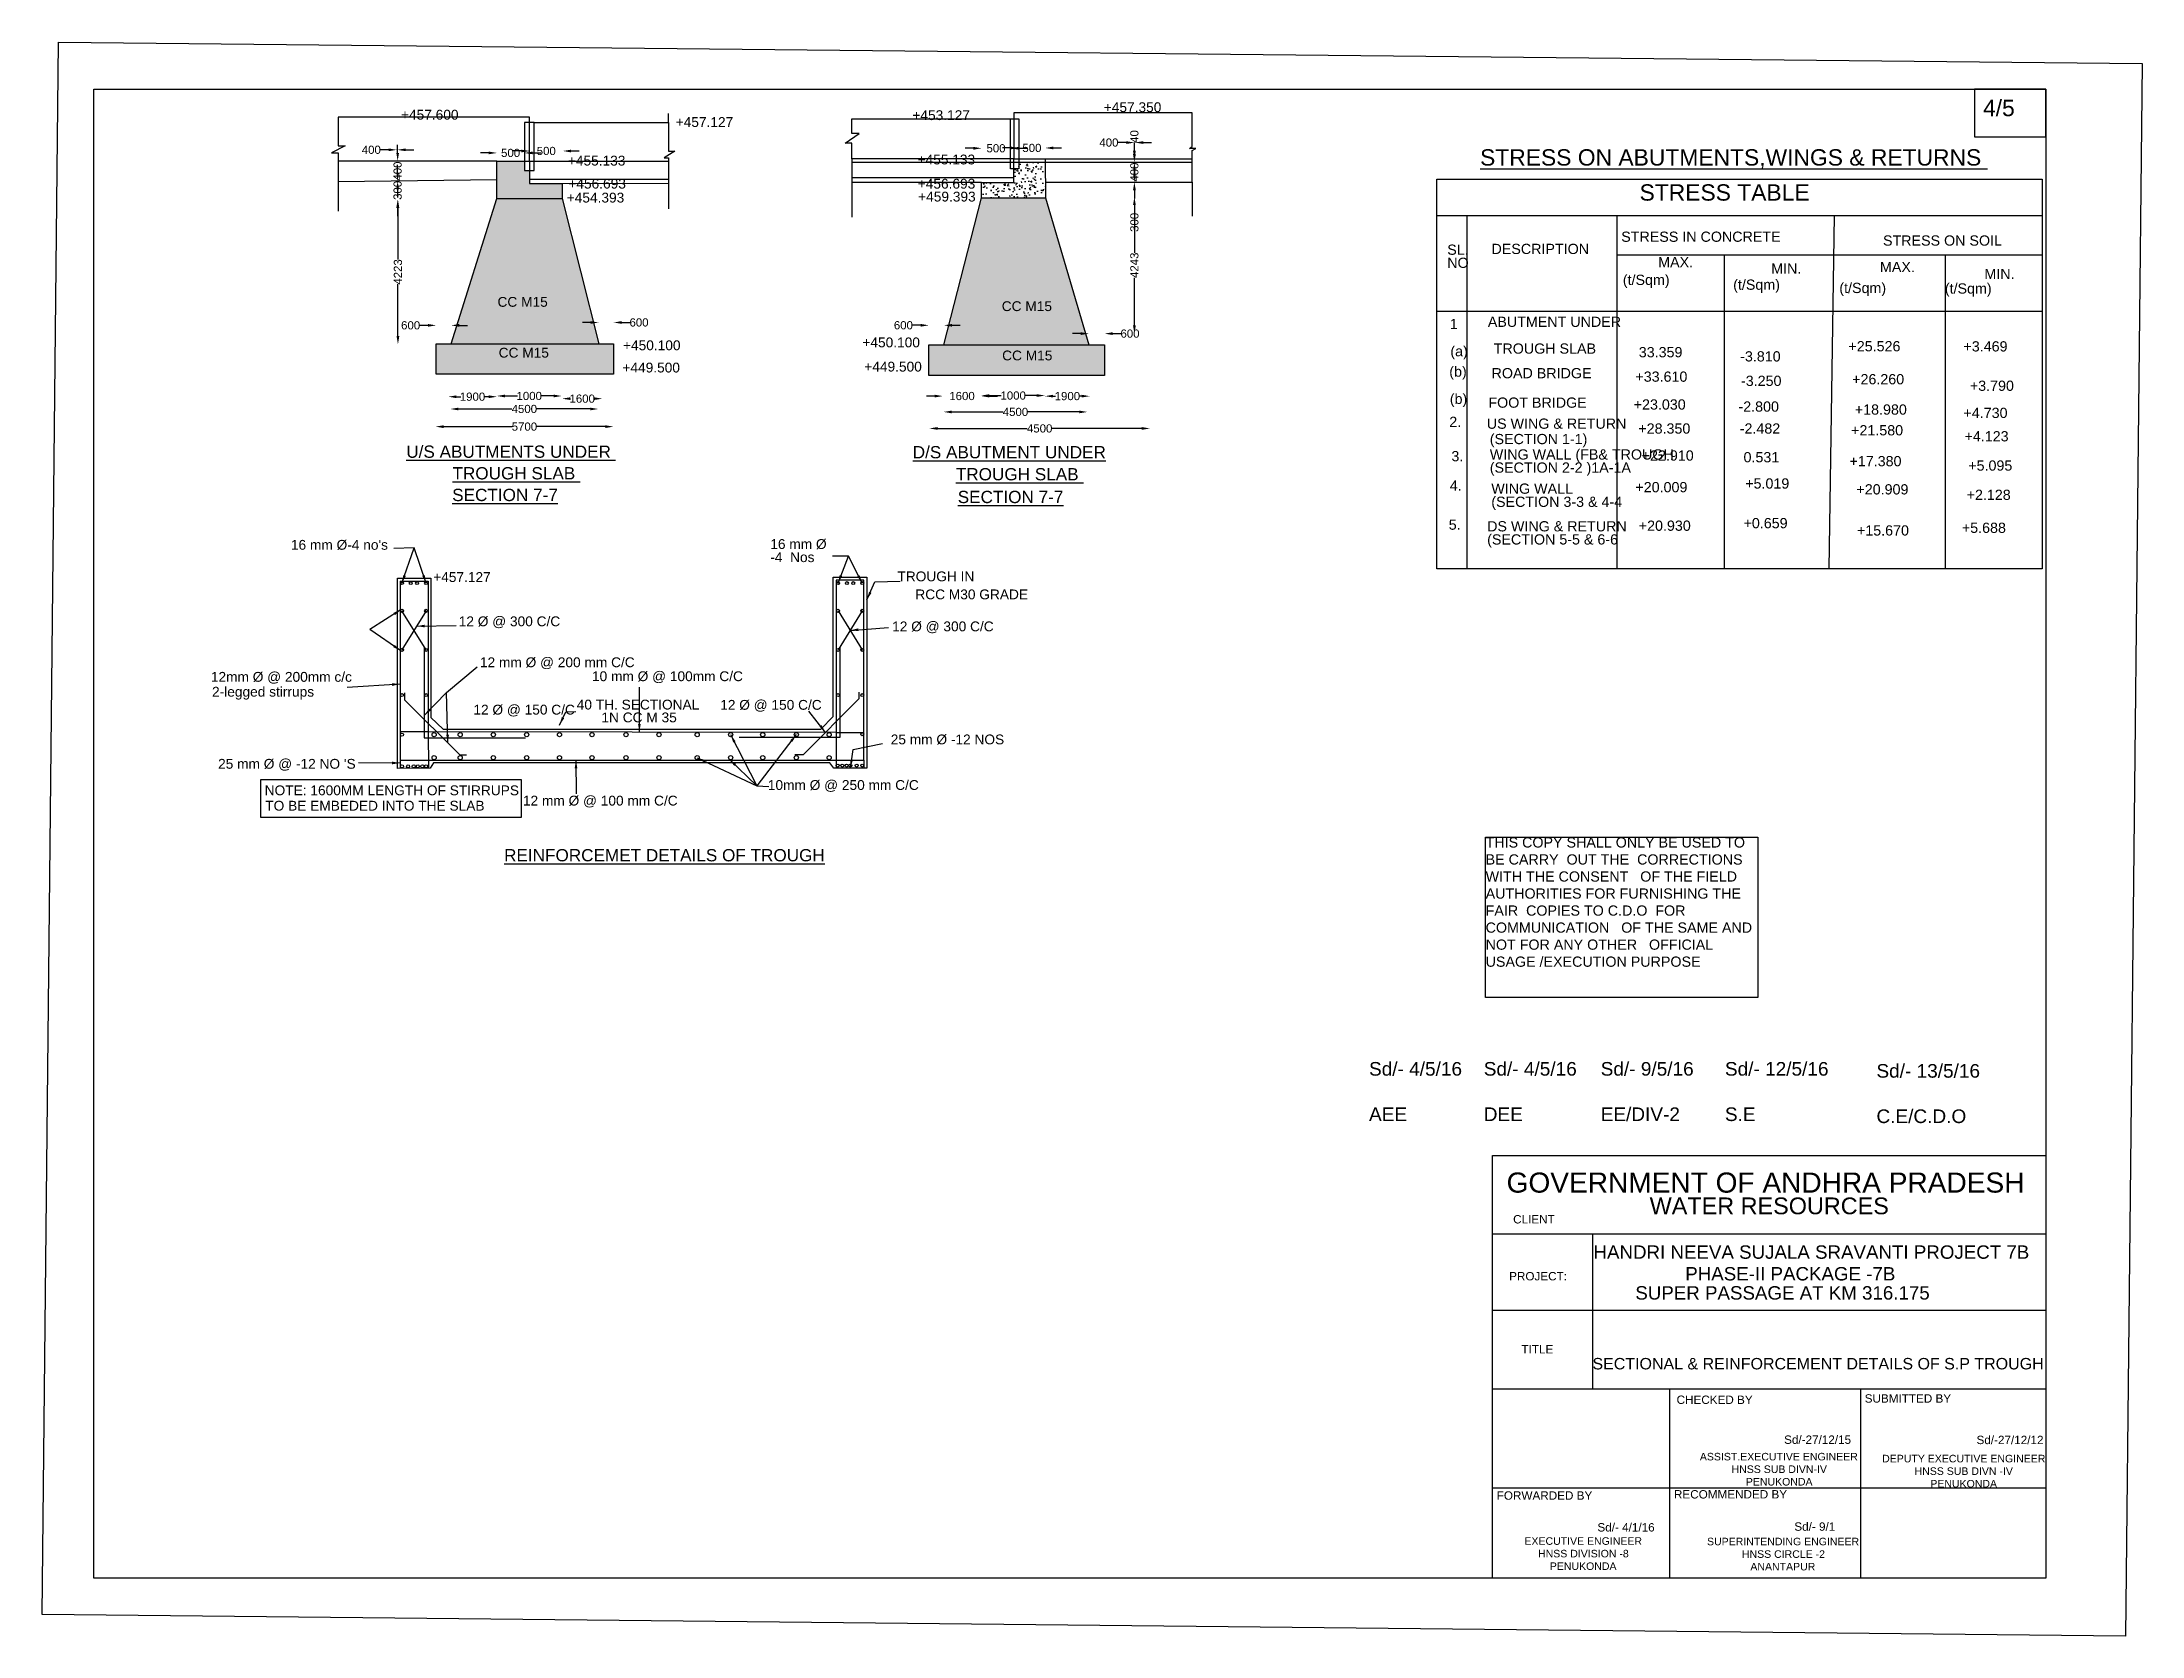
# Model space of a CAD drawing. Header units: millimetres. Extents: x -53246708 to -53221019, y 22132702 to 22152201.
import ezdxf

# ---------------------------------------------------------------- set-up
doc = ezdxf.new("R2010")
doc.units = ezdxf.units.MM
doc.header["$MEASUREMENT"] = 0
for name, color, linetype in [('DIMENSION', 7, 'Continuous'), ('DIMENSIONS', 7, 'Continuous'), ('DRAWING', 2, 'Continuous'), ('REF', 22, 'Continuous'), ('TEXT', 7, 'Continuous')]:
    doc.layers.add(name, color=color, linetype=linetype)
doc.styles.get("Standard").update_dxf_attribs({"font": 'arial.ttf', "height": 100})
doc.dimstyles.get("Standard").update_dxf_attribs({"dimtxt": 100, "dimasz": 100, "dimexe": 0.18, "dimexo": 0.0625, "dimgap": 0.09, "dimtad": 0, "dimdec": 0, "dimzin": 0, "dimdsep": 46, "dimtxsty": 'Standard', "dimcen": 0.09, "dimse1": 1, "dimse2": 1, "dimadec": 0, "dimazin": 0, "dimtfac": 1, "dimtdec": 0, "dimtofl": 0, "dimtmove": 0, "dimatfit": 3, "dimfxl": 1, "dimtolj": 1, "dimtzin": 0, "dimarcsym": 0})
picture_1 = doc.add_image_def('image1.jpg', size_in_pixel=(8386, 6328))
pattern_1 = [(50, (0, 0), (179.31504565, -15.68803375), [18.75, -206.25]), (355, (0, 0), (-34.6878334, 188.0480334), [15, -165]), (100.4514, (14.94, -1.3), (144.62734543, 172.3598855), [15.9350475, -175.285528]), (46.1842, (0, 50), (266.81026216, -41.3797536), [28.125, -309.375]), (96.6356, (22.23, 46.55), (233.6656764, 243.5294677), [23.902572, -262.92825]), (351.1842, (0, 50), (233.6654863, 243.5296502), [22.5, -247.5]), (21, (25, 37.5), (149.22676303, -100.65472267), [18.75, -206.25]), (326, (25, 37.5), (60.828833, 181.28751126), [15, -165]), (71.4514, (37.44, 29.11), (210.05565715, 80.6326242), [15.9350475, -175.285528]), (37.5, (0, 0), (3.03996383, 83.22346346), [0, -163, 0, -167.5, 0, -165.625]), (7.5, (0, 0), (65.76738436, 98.60292797), [0, -95.5, 0, -159.25, 0, -63.125]), (327.5, (-55.75, 0), (133.45560904, -5.63871793), [0, -62.5, 0, -195, 0, -258.75]), (317.5, (-80.75, 0), (145.79654234, 25.02624558), [0, -81.25, 0, -129.5, 0, -183.75])]

msp = doc.modelspace()

# ---------------------------------------------------------------- texts
at = {"layer": 'DIMENSION', "color": 0}
for s, height, p in [('4/5', 200, (-53222964.1, 22151293.8)), ('%%USTRESS ON ABUTMENTS,WINGS & RETURNS ', 200, (-53229116.5, 22150689.5)), ('STRESS TABLE ', 200, (-53227165.6, 22150260.6)), ('SL.', 125, (-53229518.1, 22149598.4)), ('DESCRIPTION ', 125, (-53228976.7, 22149607.7)), ('STRESS IN CONCRETE ', 125, (-53227389.7, 22149757)), ('STRESS ON SOIL', 125, (-53224187.6, 22149710.3)), ('NO', 125, (-53229518.1, 22149437.8)), ('MAX.', 125, (-53226937.7, 22149445.4)), ('MIN.', 125, (-53225555, 22149366.9)), ('MAX.', 125, (-53224224.8, 22149386.5)), ('MIN.', 125, (-53222947, 22149301.4)), ('(t/Sqm)', 125, (-53227370.1, 22149229.4)), ('(t/Sqm)', 125, (-53226020.3, 22149170.5)), ('(t/Sqm)', 125, (-53224721.7, 22149130.2)), ('(t/Sqm)', 125, (-53223430.8, 22149123.7)), ('1', 125, (-53229486.7, 22148689.8)), ('ABUTMENT UNDER ', 125, (-53229021.4, 22148716)), ('(a)', 125, (-53229480.1, 22148355.9)), ('TROUGH SLAB', 125, (-53228949.4, 22148388.6)), ('33.359', 125, (-53227175.1, 22148344.6)), ('-3.810', 125, (-53225934.8, 22148293.3)), ('+25.526', 125, (-53224610.2, 22148417.3)), ('+3.469', 125, (-53223203.2, 22148415.5)), ('(b)', 125, (-53229493.2, 22148107.1)), ('ROAD BRIDGE ', 125, (-53228975.6, 22148087.5)), ('+33.610', 125, (-53227216.4, 22148045.3)), ('+26.260', 125, (-53224564.6, 22148013.8)), ('(b)', 125, (-53229486.7, 22147773.2)), ('-3.250', 125, (-53225924.5, 22147994)), ('+3.790', 125, (-53223125, 22147933.9)), ('2.', 125, (-53229493.2, 22147491.7)), ('FOOT BRIDGE ', 125, (-53229014.9, 22147727.4)), ('+23.030', 125, (-53227237.1, 22147704.7)), ('-2.800', 125, (-53225955.5, 22147679.2)), ('+18.980', 125, (-53224532, 22147642.9)), ('+4.730', 125, (-53223203.2, 22147602)), ('US WING & RETURN ', 125, (-53229034.4, 22147470.2)), ('(SECTION 1-1)', 125, (-53228997.6, 22147281.8)), ('+28.350', 125, (-53227180.3, 22147410.6)), ('-2.482', 125, (-53225940, 22147410.8)), ('+21.580', 125, (-53224577.6, 22147389.1)), ('+4.123', 125, (-53223190.2, 22147315.7)), ('3.', 125, (-53229467, 22147072.8)), ('WING WALL (FB& TROUGH', 125, (-53228997.6, 22147093.4)), ('+22.910', 125, (-53227139, 22147080.3)), ('0.531', 125, (-53225893.5, 22147059.9)), ('+17.380', 125, (-53224597.2, 22147011.6)), ('(SECTION 2-2 )1A-1A', 125, (-53228997.6, 22146932.8)), ('+5.019', 125, (-53225872.9, 22146738.4)), ('+5.095', 125, (-53223144.6, 22146957.8)), ('4.', 125, (-53229486.7, 22146712.7)), ('WING WALL', 125, (-53228979.2, 22146675.3)), ('(SECTION 3-3 & 4-4 ', 125, (-53228979.2, 22146514.6)), ('+20.009', 125, (-53227216.4, 22146693.3)), ('+20.909', 125, (-53224512.5, 22146666.7)), ('+2.128', 125, (-53223164.1, 22146599.8)), ('5.', 125, (-53229499.8, 22146234.8)), ('DS WING & RETURN ', 125, (-53229029.8, 22146214.7)), ('+20.930', 125, (-53227175.2, 22146222)), ('+0.659', 125, (-53225893.5, 22146253.3)), ('(SECTION 5-5 & 6-6', 125, (-53229029.8, 22146054.1)), ('+15.670', 125, (-53224506, 22146163.8)), ('+5.688', 125, (-53223222.8, 22146196.4))]:
    msp.add_text(s, height=height, dxfattribs=at).set_placement(p)
at = {"layer": 'DIMENSIONS', "color": 0}
for s, height, p in [('GOVERNMENT OF ANDHRA PRADESH', 245.871, (-53228792, 22138126)), ('CLIENT', 102.45, (-53228712.1, 22137748.9)), ('WATER RESOURCES', 204.893, (-53227041.8, 22137861.5)), ('HANDRI NEEVA SUJALA SRAVANTI PROJECT 7B ', 163.914, (-53227729, 22137316.8)), ('PROJECT:', 102.45, (-53228761.1, 22137052.4)), ('PHASE-II PACKAGE -7B', 163.914, (-53226606.8, 22137051.6)), ('SUPER PASSAGE AT KM 316.175', 163.914, (-53227217.4, 22136817.7)), ('TITLE', 102.45, (-53228610.1, 22136158.9)), ('SECTIONAL & REINFORCEMENT DETAILS OF S.P TROUGH', 140, (-53227742, 22135963.5)), ('CHECKED BY', 102.45, (-53226712.5, 22135540.9)), ('SUBMITTED BY', 102.446, (-53224411.5, 22135556.9)), ('Sd/-27/12/15', 102.446, (-53225397.3, 22135052.7)), ('Sd/-27/12/12', 102.446, (-53223043.7, 22135049.7)), ('FORWARDED BY', 102.446, (-53228912.5, 22134369.4)), ('RECOMMENDED BY', 102.446, (-53226744.5, 22134384.4)), ('Sd/- 4/1/16', 102.446, (-53227681, 22133980.4)), ('Sd/- 9/1', 102.45, (-53225272.2, 22133989.7))]:
    msp.add_text(s, height=height, dxfattribs=at).set_placement(p)
at = {"layer": 'DIMENSIONS', "color": 0, "char_height": 92.202, "attachment_point": 1}
for s, insert, width in [('\\pi134.01;ASSIST.EXECUTIVE ENGINEER \\P\\pi521.81;HNSS SUB DIVN-IV \\P\\pi696.37;PENUKONDA', (-53226561.8, 22134942.5), 2198.915), ('\\pi106.81;DEPUTY EXECUTIVE ENGINEER\\P\\pi503.92;HNSS SUB DIVN -IV \\P\\pi696.37;PENUKONDA', (-53224304.9, 22134918.8), 2198.915), ('\\pi44.483;EXECUTIVE ENGINEER   \\P\\pi211.18;HNSS DIVISION -8\\P\\pi354.8;PENUKONDA', (-53228618.3, 22133910.1), 1515.765), ('\\pi1.9172;SUPERINTENDING ENGINEER   \\P\\pi428.96;HNSS CIRCLE -2 \\P\\pi532.2;ANANTAPUR', (-53226342.2, 22133904.2), 1857.177)]:
    msp.add_mtext(s, dxfattribs=dict(at, insert=insert, width=width))
at = {"layer": 'TEXT', "color": 0}
for s, height, p in [('+457.350', 120, (-53233719.3, 22151343.6)), ('+457.600', 120, (-53242316.7, 22151251.8)), ('+457.127', 120, (-53238956.4, 22151161.8)), ('+453.127', 120, (-53236060.9, 22151246.2)), ('+455.133', 120, (-53240275.4, 22150690.2)), ('+455.133', 120, (-53235997.3, 22150703.9)), ('+456.693', 120, (-53240269.5, 22150408.6)), ('+456.693', 120, (-53235995.5, 22150407.6)), ('+454.393', 120, (-53240289.3, 22150237.6)), ('+459.393', 120, (-53235990.5, 22150250)), ('CC M15', 120, (-53241136.1, 22148962.1)), ('CC M15', 120, (-53234967.8, 22148909.6)), ('CC M15', 120, (-53241122, 22148340.5)), ('+450.100', 120, (-53239600.9, 22148430.9)), ('+450.100', 120, (-53236672.6, 22148466.5)), ('CC M15', 120, (-53234963, 22148306.7)), ('+449.500', 120, (-53239608.2, 22148158.7)), ('+449.500', 120, (-53236649.2, 22148170)), ('%%UU/S ABUTMENTS UNDER ', 150, (-53242252, 22147115)), ('%%UD/S ABUTMENT UNDER', 150, (-53236057, 22147108.5)), ('%%UTROUGH SLAB ', 150, (-53241687, 22146850.5)), ('%%UTROUGH SLAB ', 150, (-53235529.5, 22146839)), ('%%USECTION 7-7', 150, (-53241690.5, 22146585.5)), ('%%USECTION 7-7', 150, (-53235506.5, 22146561)), ("16 mm Ø-4 no's", 120, (-53243663.5, 22145990.1)), ('16 mm Ø ', 120, (-53237799.3, 22145999.9)), ('-4  Nos', 120, (-53237799.3, 22145839.2)), ('+457.127', 120, (-53241922.9, 22145596.1)), ('TROUGH IN', 120, (-53236244, 22145604.3)), ('RCC M30 GRADE', 120, (-53236024.6, 22145384)), ('12 Ø @ 300 C/C', 120, (-53241610.3, 22145054.5)), ('12 Ø @ 300 C/C', 120, (-53236308.3, 22144992.6)), ('12 mm Ø @ 200 mm C/C', 120, (-53241351.3, 22144553.6)), ('12mm Ø @ 200mm c/c', 120, (-53244642.6, 22144375.3)), ('2-legged stirrups', 120, (-53244628.5, 22144193.1)), ('10 mm Ø @ 100mm C/C', 120, (-53239980.5, 22144382.7)), ('12 Ø @ 150 C/C', 120, (-53241431, 22143974)), ('40 TH. SECTIONAL ', 120, (-53240167, 22144035.9)), ('12 Ø @ 150 C/C', 120, (-53238411.9, 22144032.7)), ('1N CC M 35', 120, (-53239865, 22143879.1)), ('25 mm Ø -12 NOS', 120, (-53236325.7, 22143609.9)), ("25 mm Ø @ -12 NO 'S", 120, (-53244554.3, 22143311.4)), ('NOTE: 1600MM LENGTH OF STIRRUPS', 120, (-53243984, 22142987.1)), ('12 mm Ø @ 100 mm C/C', 120, (-53240825.6, 22142861.1)), ('10mm Ø @ 250 mm C/C', 120, (-53237829.4, 22143052.2)), ('TO BE EMBEDED INTO THE SLAB', 120, (-53243977, 22142799)), ('%%UREINFORCEMET DETAILS OF TROUGH', 150, (-53241055.5, 22142178.5))]:
    msp.add_text(s, height=height, dxfattribs=at).set_placement(p)
at = {"layer": 'TEXT', "color": 0, "attachment_point": 1}
for s, insert, char_height, width in [('THIS COPY SHALL ONLY BE USED TO BE CARRY  OUT THE  CORRECTIONS WITH THE CONSENT   OF THE FIELD AUTHORITIES FOR FURNISHING THE  FAIR  COPIES TO C.D.O  FOR COMMUNICATION   OF THE SAME AND NOT FOR ANY OTHER   OFFICIAL USAGE /EXECUTION PURPOSE ', (-53229048.5, 22142472.5), 125, 3277.402), ('Sd/- 4/5/16\\P\\PAEE', (-53230474.9, 22139723.5), 166.508, 1543.455), ('Sd/- 4/5/16\\P\\PDEE', (-53229071.4, 22139723.5), 166.508, 1249.15), ('Sd/- 9/5/16\\P\\PEE/DIV-2', (-53227641.1, 22139723.5), 166.508, 1302.479), ('Sd/- 12/5/16\\P\\PS.E', (-53226121.2, 22139723.5), 166.508, 1378.664), ('Sd/- 13/5/16\\P\\PC.E/C.D.O', (-53224267.6, 22139698.7), 166.508, 1378.664)]:
    msp.add_mtext(s, dxfattribs=dict(at, insert=insert, char_height=char_height, width=width))

# ---------------------------------------------------------------- blocks, each defined once
blk = doc.blocks.new('*D54')
at = {"layer": 'Defpoints', "color": 0}
for p in [(-53242368, 22150882), (-53242368, 22150882), (-53242361, 22150745)]:
    blk.add_point(p, dxfattribs=at)
at = {"layer": 'TEXT', "color": 0, "lineweight": -2}
for p, q in [((-53242468, 22150882), (-53242568, 22150882)), ((-53242261, 22150882), (-53242161, 22150882))]:
    blk.add_line(p, q, dxfattribs=at)
at = {"layer": 'TEXT', "color": 0}
for points in [[(-53242468, 22150899), (-53242468, 22150866), (-53242368, 22150882)], [(-53242261, 22150899), (-53242261, 22150866), (-53242361, 22150882)]]:
    blk.add_solid(points, dxfattribs=at)
at = {"layer": 'TEXT', "color": 0, "insert": (-53242680, 22150882), "char_height": 100, "attachment_point": 5}
blk.add_mtext('\\A1;400', dxfattribs=at)
blk = doc.blocks.new('*D55')
at = {"layer": 'Defpoints', "color": 0}
for p in [(-53242361, 22150745), (-53242358, 22150499), (-53242358, 22150499)]:
    blk.add_point(p, dxfattribs=at)
at = {"layer": 'TEXT', "color": 0, "lineweight": -2}
for p, q in [((-53242358, 22150845), (-53242358, 22150945)), ((-53242358, 22150399), (-53242358, 22150299))]:
    blk.add_line(p, q, dxfattribs=at)
at = {"layer": 'TEXT', "color": 0}
for points in [[(-53242374, 22150845), (-53242341, 22150845), (-53242358, 22150745)], [(-53242374, 22150399), (-53242341, 22150399), (-53242358, 22150499)]]:
    blk.add_solid(points, dxfattribs=at)
at = {"layer": 'TEXT', "color": 0, "insert": (-53242358, 22150622), "char_height": 100, "attachment_point": 5, "rotation": 90}
blk.add_mtext('\\A1;400', dxfattribs=at)
blk = doc.blocks.new('*D56')
at = {"layer": 'Defpoints', "color": 0}
for p in [(-53242358, 22150499), (-53242358, 22150272), (-53242350, 22150272)]:
    blk.add_point(p, dxfattribs=at)
at = {"layer": 'TEXT', "color": 0, "lineweight": -2}
for p, q in [((-53242358, 22150599), (-53242358, 22150699)), ((-53242358, 22150172), (-53242358, 22150072))]:
    blk.add_line(p, q, dxfattribs=at)
at = {"layer": 'TEXT', "color": 0}
for points in [[(-53242374, 22150599), (-53242341, 22150599), (-53242358, 22150499)], [(-53242374, 22150172), (-53242341, 22150172), (-53242358, 22150272)]]:
    blk.add_solid(points, dxfattribs=at)
at = {"layer": 'TEXT', "color": 0, "insert": (-53242358, 22150386), "char_height": 100, "attachment_point": 5, "rotation": 90}
blk.add_mtext('\\A1;300', dxfattribs=at)
blk = doc.blocks.new('*D57')
at = {"layer": 'Defpoints', "color": 0}
for p in [(-53242350, 22150272), (-53242370, 22148504), (-53242354, 22148504)]:
    blk.add_point(p, dxfattribs=at)
at = {"layer": 'TEXT', "color": 0, "lineweight": -2}
for p, q in [((-53242354, 22150172), (-53242354, 22149539)), ((-53242354, 22148604), (-53242354, 22149237))]:
    blk.add_line(p, q, dxfattribs=at)
at = {"layer": 'TEXT', "color": 0}
for points in [[(-53242371, 22150172), (-53242337, 22150172), (-53242354, 22150272)], [(-53242371, 22148604), (-53242337, 22148604), (-53242354, 22148504)]]:
    blk.add_solid(points, dxfattribs=at)
at = {"layer": 'TEXT', "color": 0, "insert": (-53242354, 22149388), "char_height": 100, "attachment_point": 5, "rotation": 90}
blk.add_mtext('\\A1;4223', dxfattribs=at)
blk = doc.blocks.new('*D58')
at = {"layer": 'Defpoints', "color": 0}
for p in [(-53241888, 22148735), (-53241888, 22148508), (-53241704, 22148508)]:
    blk.add_point(p, dxfattribs=at)
at = {"layer": 'TEXT', "color": 0, "lineweight": -2}
for p, q in [((-53241988, 22148735), (-53242088, 22148735)), ((-53241604, 22148735), (-53241504, 22148735))]:
    blk.add_line(p, q, dxfattribs=at)
at = {"layer": 'TEXT', "color": 0}
for points in [[(-53241988, 22148752), (-53241988, 22148718), (-53241888, 22148735)], [(-53241604, 22148752), (-53241604, 22148718), (-53241704, 22148735)]]:
    blk.add_solid(points, dxfattribs=at)
at = {"layer": 'TEXT', "color": 0, "insert": (-53242199, 22148735), "char_height": 100, "attachment_point": 5}
blk.add_mtext('\\A1;600', dxfattribs=at)
blk = doc.blocks.new('*D59')
at = {"layer": 'Defpoints', "color": 0}
for p in [(-53241144, 22147868), (-53241738, 22147862), (-53241738, 22147862)]:
    blk.add_point(p, dxfattribs=at)
at = {"layer": 'TEXT', "color": 0, "lineweight": -2}
for p, q in [((-53241638, 22147862), (-53241586, 22147862)), ((-53241244, 22147862), (-53241297, 22147862))]:
    blk.add_line(p, q, dxfattribs=at)
at = {"layer": 'TEXT', "color": 0}
for points in [[(-53241638, 22147879), (-53241638, 22147845), (-53241738, 22147862)], [(-53241244, 22147879), (-53241244, 22147845), (-53241144, 22147862)]]:
    blk.add_solid(points, dxfattribs=at)
at = {"layer": 'TEXT', "color": 0, "insert": (-53241442, 22147862), "char_height": 100, "attachment_point": 5}
blk.add_mtext('\\A1;1900', dxfattribs=at)
blk = doc.blocks.new('*D60')
at = {"layer": 'Defpoints', "color": 0}
for p in [(-53240351, 22147871), (-53240351, 22147871), (-53241144, 22147862)]:
    blk.add_point(p, dxfattribs=at)
at = {"layer": 'TEXT', "color": 0, "lineweight": -2}
for p, q in [((-53241044, 22147871), (-53240892, 22147871)), ((-53240451, 22147871), (-53240603, 22147871))]:
    blk.add_line(p, q, dxfattribs=at)
at = {"layer": 'TEXT', "color": 0}
for points in [[(-53241044, 22147888), (-53241044, 22147854), (-53241144, 22147871)], [(-53240451, 22147888), (-53240451, 22147854), (-53240351, 22147871)]]:
    blk.add_solid(points, dxfattribs=at)
at = {"layer": 'TEXT', "color": 0, "insert": (-53240748, 22147871), "char_height": 100, "attachment_point": 5}
blk.add_mtext('\\A1;1000', dxfattribs=at)
blk = doc.blocks.new('*D61')
at = {"layer": 'Defpoints', "color": 0}
for p in [(-53240346, 22147872), (-53239854, 22147862), (-53239854, 22147838)]:
    blk.add_point(p, dxfattribs=at)
at = {"layer": 'TEXT', "color": 0, "lineweight": -2}
for p, q in [((-53240246, 22147838), (-53240245, 22147838)), ((-53239954, 22147838), (-53239956, 22147838))]:
    blk.add_line(p, q, dxfattribs=at)
at = {"layer": 'TEXT', "color": 0}
for points in [[(-53240246, 22147855), (-53240246, 22147822), (-53240346, 22147838)], [(-53239954, 22147855), (-53239954, 22147822), (-53239854, 22147838)]]:
    blk.add_solid(points, dxfattribs=at)
at = {"layer": 'TEXT', "color": 0, "insert": (-53240100, 22147838), "char_height": 100, "attachment_point": 5}
blk.add_mtext('\\A1;1600', dxfattribs=at)
blk = doc.blocks.new('*D62')
at = {"layer": 'Defpoints', "color": 0}
for p in [(-53241714, 22147712), (-53241714, 22147691), (-53239902, 22147670)]:
    blk.add_point(p, dxfattribs=at)
at = {"layer": 'TEXT', "color": 0, "lineweight": -2}
for p, q in [((-53241614, 22147712), (-53240959, 22147712)), ((-53240002, 22147712), (-53240657, 22147712))]:
    blk.add_line(p, q, dxfattribs=at)
at = {"layer": 'TEXT', "color": 0}
for points in [[(-53241614, 22147728), (-53241614, 22147695), (-53241714, 22147712)], [(-53240002, 22147728), (-53240002, 22147695), (-53239902, 22147712)]]:
    blk.add_solid(points, dxfattribs=at)
at = {"layer": 'TEXT', "color": 0, "insert": (-53240808, 22147712), "char_height": 100, "attachment_point": 5}
blk.add_mtext('\\A1;4500', dxfattribs=at)
blk = doc.blocks.new('*D63')
at = {"layer": 'Defpoints', "color": 0}
for p in [(-53241895, 22147496), (-53241895, 22147493), (-53239718, 22147484)]:
    blk.add_point(p, dxfattribs=at)
at = {"layer": 'TEXT', "color": 0, "lineweight": -2}
for p, q in [((-53241795, 22147496), (-53240956, 22147496)), ((-53239818, 22147496), (-53240658, 22147496))]:
    blk.add_line(p, q, dxfattribs=at)
at = {"layer": 'TEXT', "color": 0}
for points in [[(-53241795, 22147513), (-53241795, 22147479), (-53241895, 22147496)], [(-53239818, 22147513), (-53239818, 22147479), (-53239718, 22147496)]]:
    blk.add_solid(points, dxfattribs=at)
at = {"layer": 'TEXT', "color": 0, "insert": (-53240807, 22147496), "char_height": 100, "attachment_point": 5}
blk.add_mtext('\\A1;5700', dxfattribs=at)
blk = doc.blocks.new('*D64')
at = {"layer": 'Defpoints', "color": 0}
for p in [(-53239898, 22148770), (-53239898, 22148508), (-53239716, 22148508)]:
    blk.add_point(p, dxfattribs=at)
at = {"layer": 'TEXT', "color": 0, "lineweight": -2}
for p, q in [((-53239998, 22148770), (-53240098, 22148770)), ((-53239616, 22148770), (-53239516, 22148770))]:
    blk.add_line(p, q, dxfattribs=at)
at = {"layer": 'TEXT', "color": 0}
for points in [[(-53239998, 22148787), (-53239998, 22148753), (-53239898, 22148770)], [(-53239616, 22148787), (-53239616, 22148753), (-53239716, 22148770)]]:
    blk.add_solid(points, dxfattribs=at)
at = {"layer": 'TEXT', "color": 0, "insert": (-53239405, 22148770), "char_height": 100, "attachment_point": 5}
blk.add_mtext('\\A1;600', dxfattribs=at)
blk = doc.blocks.new('*D65')
at = {"layer": 'Defpoints', "color": 0}
for p in [(-53241144, 22150844), (-53241144, 22150745), (-53240808, 22150745)]:
    blk.add_point(p, dxfattribs=at)
at = {"layer": 'TEXT', "color": 0, "lineweight": -2}
for p, q in [((-53241244, 22150844), (-53241344, 22150844)), ((-53240708, 22150844), (-53240608, 22150844))]:
    blk.add_line(p, q, dxfattribs=at)
at = {"layer": 'TEXT', "color": 0}
for points in [[(-53241244, 22150861), (-53241244, 22150828), (-53241144, 22150844)], [(-53240708, 22150861), (-53240708, 22150828), (-53240808, 22150844)]]:
    blk.add_solid(points, dxfattribs=at)
at = {"layer": 'TEXT', "color": 0, "insert": (-53240976, 22150844), "char_height": 100, "attachment_point": 5}
blk.add_mtext('\\A1;500', dxfattribs=at)
blk = doc.blocks.new('*D66')
at = {"layer": 'Defpoints', "color": 0}
for p in [(-53240743, 22150745), (-53240337, 22150868), (-53240337, 22150745)]:
    blk.add_point(p, dxfattribs=at)
at = {"layer": 'TEXT', "color": 0, "lineweight": -2}
for p, q in [((-53240843, 22150868), (-53240943, 22150868)), ((-53240237, 22150868), (-53240137, 22150868))]:
    blk.add_line(p, q, dxfattribs=at)
at = {"layer": 'TEXT', "color": 0}
for points in [[(-53240843, 22150884), (-53240843, 22150851), (-53240743, 22150868)], [(-53240237, 22150884), (-53240237, 22150851), (-53240337, 22150868)]]:
    blk.add_solid(points, dxfattribs=at)
at = {"layer": 'TEXT', "color": 0, "insert": (-53240540, 22150868), "char_height": 100, "attachment_point": 5}
blk.add_mtext('\\A1;500', dxfattribs=at)
blk = doc.blocks.new('*D67')
at = {"layer": 'Defpoints', "color": 0}
for p in [(-53235690, 22147870), (-53235690, 22147870), (-53235218, 22147872)]:
    blk.add_point(p, dxfattribs=at)
at = {"layer": 'TEXT', "color": 0, "lineweight": -2}
for p, q in [((-53235790, 22147870), (-53235890, 22147870)), ((-53235118, 22147870), (-53235018, 22147870))]:
    blk.add_line(p, q, dxfattribs=at)
at = {"layer": 'TEXT', "color": 0}
for points in [[(-53235790, 22147887), (-53235790, 22147853), (-53235690, 22147870)], [(-53235118, 22147887), (-53235118, 22147853), (-53235218, 22147870)]]:
    blk.add_solid(points, dxfattribs=at)
at = {"layer": 'TEXT', "color": 0, "insert": (-53235454, 22147870), "char_height": 100, "attachment_point": 5}
blk.add_mtext('\\A1;1600', dxfattribs=at)
blk = doc.blocks.new('*D68')
at = {"layer": 'Defpoints', "color": 0}
for p in [(-53235218, 22147870), (-53234439, 22147876), (-53234439, 22147856)]:
    blk.add_point(p, dxfattribs=at)
at = {"layer": 'TEXT', "color": 0, "lineweight": -2}
for p, q in [((-53235118, 22147876), (-53234973, 22147876)), ((-53234539, 22147876), (-53234684, 22147876))]:
    blk.add_line(p, q, dxfattribs=at)
at = {"layer": 'TEXT', "color": 0}
for points in [[(-53235118, 22147893), (-53235118, 22147860), (-53235218, 22147876)], [(-53234539, 22147893), (-53234539, 22147860), (-53234439, 22147876)]]:
    blk.add_solid(points, dxfattribs=at)
at = {"layer": 'TEXT', "color": 0, "insert": (-53234828, 22147876), "char_height": 100, "attachment_point": 5}
blk.add_mtext('\\A1;1000', dxfattribs=at)
blk = doc.blocks.new('*D69')
at = {"layer": 'Defpoints', "color": 0}
for p in [(-53233892, 22147869), (-53234439, 22147856), (-53233892, 22147856)]:
    blk.add_point(p, dxfattribs=at)
at = {"layer": 'TEXT', "color": 0, "lineweight": -2}
for p, q in [((-53234339, 22147869), (-53234310, 22147869)), ((-53233992, 22147869), (-53234021, 22147869))]:
    blk.add_line(p, q, dxfattribs=at)
at = {"layer": 'TEXT', "color": 0}
for points in [[(-53234339, 22147886), (-53234339, 22147852), (-53234439, 22147869)], [(-53233992, 22147886), (-53233992, 22147852), (-53233892, 22147869)]]:
    blk.add_solid(points, dxfattribs=at)
at = {"layer": 'TEXT', "color": 0, "insert": (-53234165, 22147869), "char_height": 100, "attachment_point": 5}
blk.add_mtext('\\A1;1900', dxfattribs=at)
blk = doc.blocks.new('*D70')
at = {"layer": 'Defpoints', "color": 0}
for p in [(-53235680, 22147704), (-53235680, 22147676), (-53233920, 22147692)]:
    blk.add_point(p, dxfattribs=at)
at = {"layer": 'TEXT', "color": 0, "lineweight": -2}
for p, q in [((-53235580, 22147676), (-53234951, 22147676)), ((-53234020, 22147676), (-53234649, 22147676))]:
    blk.add_line(p, q, dxfattribs=at)
at = {"layer": 'TEXT', "color": 0}
for points in [[(-53235580, 22147692), (-53235580, 22147659), (-53235680, 22147676)], [(-53234020, 22147692), (-53234020, 22147659), (-53233920, 22147676)]]:
    blk.add_solid(points, dxfattribs=at)
at = {"layer": 'TEXT', "color": 0, "insert": (-53234800, 22147676), "char_height": 100, "attachment_point": 5}
blk.add_mtext('\\A1;4500', dxfattribs=at)
blk = doc.blocks.new('*D71')
at = {"layer": 'Defpoints', "color": 0}
for p in [(-53235852, 22147474), (-53235852, 22147474), (-53233156, 22147474)]:
    blk.add_point(p, dxfattribs=at)
at = {"layer": 'TEXT', "color": 0, "lineweight": -2}
for p, q in [((-53235752, 22147474), (-53234655, 22147474)), ((-53233256, 22147474), (-53234353, 22147474))]:
    blk.add_line(p, q, dxfattribs=at)
at = {"layer": 'TEXT', "color": 0}
for points in [[(-53235752, 22147491), (-53235752, 22147457), (-53235852, 22147474)], [(-53233256, 22147491), (-53233256, 22147457), (-53233156, 22147474)]]:
    blk.add_solid(points, dxfattribs=at)
at = {"layer": 'TEXT', "color": 0, "insert": (-53234504, 22147474), "char_height": 100, "attachment_point": 5}
blk.add_mtext('\\A1;4500', dxfattribs=at)
blk = doc.blocks.new('*D72')
at = {"layer": 'Defpoints', "color": 0}
for p in [(-53235860, 22148736), (-53235860, 22148498), (-53235676, 22148498)]:
    blk.add_point(p, dxfattribs=at)
at = {"layer": 'TEXT', "color": 0, "lineweight": -2}
for p, q in [((-53235960, 22148736), (-53236060, 22148736)), ((-53235576, 22148736), (-53235476, 22148736))]:
    blk.add_line(p, q, dxfattribs=at)
at = {"layer": 'TEXT', "color": 0}
for points in [[(-53235960, 22148752), (-53235960, 22148719), (-53235860, 22148736)], [(-53235576, 22148752), (-53235576, 22148719), (-53235676, 22148736)]]:
    blk.add_solid(points, dxfattribs=at)
at = {"layer": 'TEXT', "color": 0, "insert": (-53236171, 22148736), "char_height": 100, "attachment_point": 5}
blk.add_mtext('\\A1;600', dxfattribs=at)
blk = doc.blocks.new('*D73')
at = {"layer": 'Defpoints', "color": 0}
for p in [(-53233902, 22148498), (-53233710, 22148634), (-53233710, 22148498)]:
    blk.add_point(p, dxfattribs=at)
at = {"layer": 'TEXT', "color": 0, "lineweight": -2}
for p, q in [((-53234002, 22148634), (-53234102, 22148634)), ((-53233610, 22148634), (-53233510, 22148634))]:
    blk.add_line(p, q, dxfattribs=at)
at = {"layer": 'TEXT', "color": 0}
for points in [[(-53234002, 22148651), (-53234002, 22148617), (-53233902, 22148634)], [(-53233610, 22148651), (-53233610, 22148617), (-53233710, 22148634)]]:
    blk.add_solid(points, dxfattribs=at)
at = {"layer": 'TEXT', "color": 0, "insert": (-53233399, 22148634), "char_height": 100, "attachment_point": 5}
blk.add_mtext('\\A1;600', dxfattribs=at)
blk = doc.blocks.new('*D74')
at = {"layer": 'Defpoints', "color": 0}
for p in [(-53233345, 22150306), (-53233345, 22150306), (-53233399, 22148634)]:
    blk.add_point(p, dxfattribs=at)
at = {"layer": 'TEXT', "color": 0, "lineweight": -2}
for p, q in [((-53233345, 22150206), (-53233345, 22149621)), ((-53233345, 22148734), (-53233345, 22149318))]:
    blk.add_line(p, q, dxfattribs=at)
at = {"layer": 'TEXT', "color": 0}
for points in [[(-53233362, 22150206), (-53233328, 22150206), (-53233345, 22150306)], [(-53233362, 22148734), (-53233328, 22148734), (-53233345, 22148634)]]:
    blk.add_solid(points, dxfattribs=at)
at = {"layer": 'TEXT', "color": 0, "insert": (-53233345, 22149470), "char_height": 100, "attachment_point": 5, "rotation": 90}
blk.add_mtext('\\A1;4243', dxfattribs=at)
blk = doc.blocks.new('*D75')
at = {"layer": 'Defpoints', "color": 0}
for p in [(-53233345, 22150488), (-53233345, 22150306), (-53233345, 22150306)]:
    blk.add_point(p, dxfattribs=at)
at = {"layer": 'TEXT', "color": 0, "lineweight": -2}
for p, q in [((-53233345, 22150588), (-53233345, 22150688)), ((-53233345, 22150206), (-53233345, 22150106))]:
    blk.add_line(p, q, dxfattribs=at)
at = {"layer": 'TEXT', "color": 0}
for points in [[(-53233362, 22150588), (-53233328, 22150588), (-53233345, 22150488)], [(-53233362, 22150206), (-53233328, 22150206), (-53233345, 22150306)]]:
    blk.add_solid(points, dxfattribs=at)
at = {"layer": 'TEXT', "color": 0, "insert": (-53233345, 22149995), "char_height": 100, "attachment_point": 5, "rotation": 90}
blk.add_mtext('\\A1;300', dxfattribs=at)
blk = doc.blocks.new('*D76')
at = {"layer": 'Defpoints', "color": 0}
for p in [(-53233345, 22150730), (-53233345, 22150730), (-53233345, 22150488)]:
    blk.add_point(p, dxfattribs=at)
at = {"layer": 'TEXT', "color": 0, "lineweight": -2}
for p, q in [((-53233345, 22150830), (-53233345, 22150930)), ((-53233345, 22150388), (-53233345, 22150288))]:
    blk.add_line(p, q, dxfattribs=at)
at = {"layer": 'TEXT', "color": 0}
for points in [[(-53233362, 22150830), (-53233328, 22150830), (-53233345, 22150730)], [(-53233362, 22150388), (-53233328, 22150388), (-53233345, 22150488)]]:
    blk.add_solid(points, dxfattribs=at)
at = {"layer": 'TEXT', "color": 0, "insert": (-53233345, 22150609), "char_height": 100, "attachment_point": 5, "rotation": 90}
blk.add_mtext('\\A1;400', dxfattribs=at)
blk = doc.blocks.new('*D77')
at = {"layer": 'Defpoints', "color": 0}
for p in [(-53233345, 22150771), (-53233345, 22150771), (-53233345, 22150730)]:
    blk.add_point(p, dxfattribs=at)
at = {"layer": 'TEXT', "color": 0, "lineweight": -2}
for p, q in [((-53233345, 22150871), (-53233345, 22150971)), ((-53233345, 22150630), (-53233345, 22150530))]:
    blk.add_line(p, q, dxfattribs=at)
at = {"layer": 'TEXT', "color": 0}
for points in [[(-53233362, 22150871), (-53233328, 22150871), (-53233345, 22150771)], [(-53233362, 22150630), (-53233328, 22150630), (-53233345, 22150730)]]:
    blk.add_solid(points, dxfattribs=at)
at = {"layer": 'TEXT', "color": 0, "insert": (-53233345, 22151045), "char_height": 100, "attachment_point": 5, "rotation": 90}
blk.add_mtext('\\A1;40', dxfattribs=at)
blk = doc.blocks.new('*D78')
at = {"layer": 'Defpoints', "color": 0}
for p in [(-53233345, 22150971), (-53233345, 22150921), (-53233337, 22150780)]:
    blk.add_point(p, dxfattribs=at)
at = {"layer": 'TEXT', "color": 0, "lineweight": -2}
for p, q in [((-53233445, 22150971), (-53233545, 22150971)), ((-53233237, 22150971), (-53233137, 22150971))]:
    blk.add_line(p, q, dxfattribs=at)
at = {"layer": 'TEXT', "color": 0}
for points in [[(-53233445, 22150988), (-53233445, 22150954), (-53233345, 22150971)], [(-53233237, 22150988), (-53233237, 22150954), (-53233337, 22150971)]]:
    blk.add_solid(points, dxfattribs=at)
at = {"layer": 'TEXT', "color": 0, "insert": (-53233657, 22150971), "char_height": 100, "attachment_point": 5}
blk.add_mtext('\\A1;400', dxfattribs=at)
blk = doc.blocks.new('*D79')
at = {"layer": 'Defpoints', "color": 0}
for p in [(-53234760, 22150771), (-53234437, 22150905), (-53234437, 22150775)]:
    blk.add_point(p, dxfattribs=at)
at = {"layer": 'TEXT', "color": 0, "lineweight": -2}
for p, q in [((-53234860, 22150905), (-53234960, 22150905)), ((-53234337, 22150905), (-53234237, 22150905))]:
    blk.add_line(p, q, dxfattribs=at)
at = {"layer": 'TEXT', "color": 0}
for points in [[(-53234860, 22150922), (-53234860, 22150888), (-53234760, 22150905)], [(-53234337, 22150922), (-53234337, 22150888), (-53234437, 22150905)]]:
    blk.add_solid(points, dxfattribs=at)
at = {"layer": 'TEXT', "color": 0, "insert": (-53234599, 22150905), "char_height": 100, "attachment_point": 5}
blk.add_mtext('\\A1;500', dxfattribs=at)
blk = doc.blocks.new('*D80')
at = {"layer": 'Defpoints', "color": 0}
for p in [(-53235214, 22150901), (-53235214, 22150771), (-53234861, 22150771)]:
    blk.add_point(p, dxfattribs=at)
at = {"layer": 'TEXT', "color": 0, "lineweight": -2}
for p, q in [((-53235314, 22150901), (-53235414, 22150901)), ((-53234761, 22150901), (-53234661, 22150901))]:
    blk.add_line(p, q, dxfattribs=at)
at = {"layer": 'TEXT', "color": 0}
for points in [[(-53235314, 22150918), (-53235314, 22150884), (-53235214, 22150901)], [(-53234761, 22150918), (-53234761, 22150884), (-53234861, 22150901)]]:
    blk.add_solid(points, dxfattribs=at)
at = {"layer": 'TEXT', "color": 0, "insert": (-53235038, 22150901), "char_height": 100, "attachment_point": 5}
blk.add_mtext('\\A1;500', dxfattribs=at)

# ---------------------------------------------------------------- dimensions: what is measured, and where the dimension line sits
at = {"layer": 'TEXT', "color": 0}
for base, p1, p2, text, picture, middle in [((-53235214, 22150901), (-53234861, 22150771), (-53235214, 22150771), '500', '*D80', (-53235037.5, 22150901)), ((-53234436.5, 22150905), (-53234760.5, 22150771), (-53234436.5, 22150774.7), '500', '*D79', (-53234598.5, 22150905)), ((-53233345, 22150971.1), (-53233336.7, 22150780), (-53233345, 22150921), '400', '*D78', (-53233657.4, 22150971.1)), ((-53242368, 22150882.5), (-53242361, 22150745), (-53242368, 22150882.5), '400', '*D54', (-53242680.4, 22150882.5)), ((-53241143.5, 22150844.5), (-53240807.5, 22150745), (-53241143.5, 22150745), '500', '*D65', (-53240975.5, 22150844.5)), ((-53240337, 22150867.5), (-53240743, 22150745), (-53240337, 22150745), '500', '*D66', (-53240540, 22150867.5)), ((-53235860.5, 22148735.5), (-53235676, 22148498.5), (-53235860.5, 22148498.5), '600', '*D72', (-53236171.2, 22148735.5)), ((-53233710, 22148634), (-53233901.5, 22148498.5), (-53233710, 22148498.5), '600', '*D73', (-53233399.3, 22148634)), ((-53241738.5, 22147862), (-53241144.5, 22147868), (-53241738.5, 22147862), '1900', '*D59', (-53241441.5, 22147862)), ((-53240351, 22147871), (-53241144.5, 22147862), (-53240351, 22147871), '1000', '*D60', (-53240747.8, 22147871)), ((-53239854.5, 22147838.5), (-53240345.6, 22147871.9), (-53239854.5, 22147862), '1600', '*D61', (-53240100.1, 22147838.5)), ((-53235689.5, 22147870), (-53235217.5, 22147872), (-53235689.5, 22147870), '1600', '*D67', (-53235453.5, 22147870)), ((-53234439, 22147876.5), (-53235217.5, 22147870), (-53234439, 22147856), '1000', '*D68', (-53234828.2, 22147876.5)), ((-53233891.5, 22147869), (-53234439, 22147856), (-53233891.5, 22147856.5), '1900', '*D69', (-53234165.2, 22147869)), ((-53241714.5, 22147711.5), (-53239901.5, 22147670), (-53241714.5, 22147691), '4500', '*D62', (-53240808, 22147711.5)), ((-53235679.5, 22147675.5), (-53233920.5, 22147691.5), (-53235679.5, 22147704), '4500', '*D70', (-53234800, 22147675.5)), ((-53241895, 22147496), (-53239718.5, 22147484), (-53241895, 22147493), '5700', '*D63', (-53240806.8, 22147496)), ((-53235852, 22147474), (-53233156, 22147474), (-53235852, 22147474), '4500', '*D71', (-53234504, 22147474))]:
    dim = msp.add_linear_dim(base=base, p1=p1, p2=p2, text=text, dimstyle='Standard', dxfattribs=at)
    dim.commit()
    dim.dimension.update_dxf_attribs({"geometry": picture, "text_midpoint": middle})
for base, p1, p2, text, picture, middle in [((-53233345, 22150771), (-53233345, 22150730), (-53233345, 22150771), '40', '*D77', (-53233345, 22151044.6)), ((-53242357.6, 22150499.4), (-53242361, 22150745), (-53242357.6, 22150499.4), '400', '*D55', (-53242357.6, 22150622.2)), ((-53242357.6, 22150272.5), (-53242357.6, 22150499.4), (-53242349.5, 22150272.5), '300', '*D56', (-53242357.6, 22150385.9)), ((-53233345, 22150730), (-53233345, 22150488), (-53233345, 22150730), '400', '*D76', (-53233345, 22150609)), ((-53233345, 22150305.5), (-53233345, 22150488), (-53233345, 22150305.5), '300', '*D75', (-53233345, 22149995.1)), ((-53242354, 22148503.5), (-53242349.5, 22150272.5), (-53242370.5, 22148503.5), '4223', '*D57', (-53242354, 22149388)), ((-53233345, 22150305.5), (-53233399.3, 22148634), (-53233345, 22150305.5), '4243', '*D74', (-53233345, 22149469.7))]:
    dim = msp.add_linear_dim(base=base, p1=p1, p2=p2, angle=90, text=text, dimstyle='Standard', dxfattribs=at)
    dim.commit()
    dim.dimension.update_dxf_attribs({"geometry": picture, "text_midpoint": middle})
for base, p1, p2, picture, middle in [((-53241888, 22148735), (-53241704, 22148508.5), (-53241888, 22148508.5), '*D58', (-53242198.7, 22148735)), ((-53239897.5, 22148770), (-53239715.5, 22148508.5), (-53239897.5, 22148508.5), '*D64', (-53239404.8, 22148770))]:
    dim = msp.add_linear_dim(base=base, p1=p1, p2=p2, text='600', dimstyle='Standard', dxfattribs=at)
    dim.commit()
    dim.dimension.update_dxf_attribs({"geometry": picture, "text_midpoint": middle, "dimtype": 160})

# ---------------------------------------------------------------- hatches: boundary and pattern name
at = {"layer": 'DRAWING'}
h = msp.add_hatch(dxfattribs=at)
h.set_pattern_fill('AR-CONC', color=0, scale=25, style=0)
h.set_pattern_definition(pattern_1)
h.paths.add_polyline_path([(-53239715.5, 22148508.5), (-53241888, 22148508.5), (-53241888, 22148136), (-53239715.5, 22148136)])
h.paths.add_polyline_path([(-53240346, 22150287.5), (-53241143.5, 22150287.5), (-53241704, 22148508.5), (-53239897.5, 22148508.5)])
h.paths.add_polyline_path([(-53240743, 22150629.5), (-53240807.5, 22150629.5), (-53240807.5, 22150745), (-53241143.5, 22150745), (-53241143.5, 22150287.5), (-53240346, 22150287.5), (-53240344, 22150469.5), (-53240743, 22150469.5)])
h.paths.add_polyline_path([(-53233710, 22148498.5), (-53235860.5, 22148498.5), (-53235860.5, 22148123), (-53233710, 22148123)])
h.paths.add_polyline_path([(-53234431, 22150293), (-53235217, 22150293), (-53235676, 22148498.5), (-53233901.5, 22148498.5)])
at = {"layer": 'TEXT'}
h = msp.add_hatch(dxfattribs=at)
h.set_pattern_fill('AR-CONC', color=0, scale=25, style=0)
h.set_pattern_definition(pattern_1)
h.paths.add_polyline_path([(-53234436, 22150730), (-53234760.5, 22150730), (-53234760.5, 22150649.5), (-53234818, 22150649.5), (-53234818, 22150480.5), (-53235217, 22150480.5), (-53235217, 22150293), (-53234431, 22150293)])

# ---------------------------------------------------------------- linework, layer by layer
at = {"layer": 'DIMENSION', "color": 0}
for points in [[(-53222194.8, 22133410.5), (-53246074.5, 22133410.5), (-53246074.5, 22151623.5), (-53222194.8, 22151623.5)], [(-53222194.8, 22151623.5), (-53223069.5, 22151623.5), (-53223069.5, 22151042), (-53222194.8, 22151042)], [(-53229647.5, 22150521.5), (-53222240, 22150521.5), (-53222240, 22145757.5), (-53229647.5, 22145757.5)], [(-53229048.5, 22142472.5), (-53225717.5, 22142472.5), (-53225717.5, 22140512), (-53229048.5, 22140512)]]:
    msp.add_lwpolyline(points, close=True, dxfattribs=at)
for points in [[(-53229647.5, 22150077.5), (-53222240, 22150077.5)], [(-53229272.5, 22145757.5), (-53229272.5, 22150077.5)], [(-53227444.5, 22150077.5), (-53227444.5, 22145757.5)], [(-53224784.5, 22150077.5), (-53224849, 22145757.5)], [(-53227444.5, 22149596), (-53222240, 22149596)], [(-53226125, 22148903), (-53226125, 22149596)], [(-53223426, 22149596), (-53223426, 22145757.5)], [(-53222240, 22148903), (-53229647.5, 22148903)], [(-53226125, 22145757.5), (-53226125, 22148903)]]:
    msp.add_lwpolyline(points, dxfattribs=at)
at = {"layer": 'DIMENSIONS', "color": 0}
msp.add_lwpolyline([(-53228966, 22138581.5), (-53222194.8, 22138581.5), (-53222194.8, 22133410.5), (-53228966, 22133410.5)], close=True, dxfattribs=at)
for points in [[(-53228966, 22137621.8), (-53222194.8, 22137621.8)], [(-53227742, 22137621.8), (-53227742, 22135724.7)], [(-53228966, 22136688.4), (-53222194.8, 22136688.4)], [(-53228966, 22135724.7), (-53222194.8, 22135724.7)], [(-53226799.8, 22135724.7), (-53226799.8, 22133410.5)], [(-53224462.2, 22135724.7), (-53224462.2, 22133410.5)], [(-53228966, 22134515.4), (-53222194.8, 22134515.4)]]:
    msp.add_lwpolyline(points, dxfattribs=at)
at = {"layer": 'REF', "color": 0}
msp.add_lwpolyline([(-53244030.5, 22143180.5), (-53240848, 22143180.5), (-53240848, 22142713.5), (-53244030.5, 22142713.5)], close=True, dxfattribs=at)
at = {"layer": 'TEXT', "color": 0}
for points in [[(-53240743, 22150745), (-53240743, 22151283), (-53243084.5, 22151283), (-53243084.5, 22150930), (-53242999.5, 22150930), (-53243168.5, 22150845), (-53243084.5, 22150845), (-53243084.5, 22150133.5)], [(-53240689, 22151214.5), (-53239045, 22151214.5), (-53239045, 22151327.5)], [(-53239045, 22151214.5), (-53239045, 22150866), (-53238968, 22150866), (-53239096, 22150785.5), (-53239045, 22150785.5), (-53239045, 22150161)], [(-53234818, 22150771), (-53236802.5, 22150771), (-53236802.5, 22150964.5), (-53236885, 22150964.5), (-53236710.5, 22151082.5), (-53236802.5, 22151082.5), (-53236802.5, 22151261), (-53234818, 22151261)], [(-53232636.5, 22150488), (-53232636.5, 22150876), (-53232593.5, 22150899), (-53232673, 22150899), (-53232636.5, 22150924.5), (-53232636.5, 22151334.5), (-53234818, 22151334.5), (-53234818, 22150771)], [(-53241143.5, 22150745), (-53243084.5, 22150745)], [(-53241143.5, 22150287.5), (-53241143.5, 22150745), (-53240743, 22150745), (-53240743, 22150469.5), (-53240344, 22150469.5), (-53240346, 22150287.5)], [(-53240743, 22150745), (-53239045, 22150745)], [(-53236802.5, 22150771), (-53236802.5, 22150057.5)], [(-53236802.5, 22150730), (-53232636.5, 22150730)], [(-53235217, 22150293), (-53235217, 22150480.5), (-53234818, 22150480.5), (-53234818, 22150771), (-53234436.5, 22150771), (-53234431, 22150293)], [(-53234436.5, 22150771), (-53232636.5, 22150771)], [(-53241143.5, 22150516.2), (-53243084.5, 22150489.2)], [(-53240743, 22150522.5), (-53239045, 22150522.5)], [(-53240344, 22150469.5), (-53239045, 22150473.2)], [(-53234818, 22150540.5), (-53236802.5, 22150540.5)], [(-53235217, 22150480.5), (-53236802.5, 22150480.5)], [(-53234436.5, 22150488), (-53232636.5, 22150488), (-53232636.5, 22150071.5)], [(-53241704, 22148508.5), (-53241143.5, 22150287.5), (-53240346, 22150287.5), (-53239897.5, 22148508.5)], [(-53235676, 22148498.5), (-53235217, 22150293), (-53234431, 22150293), (-53233901.5, 22148498.5)], [(-53242361, 22143313), (-53242361, 22145643.5), (-53241951.5, 22145643.5), (-53241951.5, 22143938), (-53241802, 22143795), (-53237182, 22143795), (-53237030, 22143949.5), (-53237030, 22145654.5), (-53236616.5, 22145654.5), (-53236616.5, 22143320), (-53237022, 22143320), (-53237070.5, 22143385), (-53241920, 22143385), (-53241961, 22143317), (-53242361, 22143313)], [(-53242326, 22145607.5), (-53242326, 22143313.4)], [(-53242326, 22145607.5), (-53241986, 22145607.5), (-53241986, 22143764), (-53242326, 22143764)], [(-53236655.5, 22143415), (-53236655.5, 22145619.5), (-53236993, 22145619.5), (-53236993, 22143756), (-53241986, 22143764)], [(-53242009.5, 22145243), (-53242305, 22144765.5)], [(-53242009.5, 22144765.5), (-53242305, 22145243)], [(-53236675, 22145243), (-53236970.5, 22144765.5)], [(-53236970.5, 22145243), (-53236675, 22144765.5)], [(-53242033, 22144792.5), (-53242033, 22143689), (-53240792, 22143689)], [(-53238179.5, 22143695.5), (-53236942.5, 22143695.5), (-53236942.5, 22144791.5)], [(-53242273.5, 22144240), (-53242273.5, 22144153.5), (-53241597, 22143481.5), (-53241517, 22143481.5)], [(-53237498, 22143486), (-53237394.5, 22143486), (-53236712, 22144168.5), (-53236712, 22144247)], [(-53241986, 22143764), (-53241981.5, 22143316.8)], [(-53236993, 22143756), (-53236993, 22143320)], [(-53236992.3, 22143756), (-53236655.5, 22143756)], [(-53242326, 22143415), (-53236655.5, 22143415), (-53236655.5, 22143320)]]:
    msp.add_lwpolyline(points, dxfattribs=at)
for points in [[(-53240807.5, 22150629.5), (-53240689, 22150629.5), (-53240689, 22151214.5), (-53240807.5, 22151214.5)], [(-53234861, 22151261), (-53234760.5, 22151261), (-53234760.5, 22150649.5), (-53234861, 22150649.5)], [(-53241888, 22148508.5), (-53239715.5, 22148508.5), (-53239715.5, 22148136), (-53241888, 22148136)], [(-53235860.5, 22148498.5), (-53233710, 22148498.5), (-53233710, 22148123), (-53235860.5, 22148123)]]:
    msp.add_lwpolyline(points, close=True, dxfattribs=at)
for centre, radius in [((-53242305, 22145581.5), 18.5), ((-53242197, 22145581.5), 18.5), ((-53242119.5, 22145581.5), 18.5), ((-53242009.5, 22145581.5), 18.5), ((-53236970.5, 22145581.5), 18.5), ((-53236862.5, 22145581.5), 18.5), ((-53236785, 22145581.5), 18.5), ((-53236675, 22145581.5), 18.5), ((-53242305, 22145243), 18.5), ((-53242009.5, 22145243), 18.5), ((-53236970.5, 22145243), 18.5), ((-53236675, 22145243), 18.5), ((-53242305, 22144765.5), 18.5), ((-53242009.5, 22144765.5), 18.5), ((-53236970.5, 22144765.5), 18.5), ((-53236675, 22144765.5), 18.5), ((-53242305, 22144212), 18.5), ((-53242009.5, 22144212), 18.5), ((-53236970.5, 22144212), 18.5), ((-53236675, 22144212), 18.5), ((-53242305, 22143728.5), 18.5), ((-53241912, 22143728.5), 25.5), ((-53241592, 22143728.5), 25.5), ((-53241188, 22143728.5), 25.5), ((-53240778.5, 22143728.5), 25.5), ((-53240378, 22143728.5), 25.5), ((-53239979.5, 22143728.5), 25.5), ((-53239565, 22143728.5), 25.5), ((-53239160, 22143728.5), 25.5), ((-53238693, 22143728.5), 25.5), ((-53238284, 22143728.5), 25.5), ((-53237891.5, 22143728.5), 25.5), ((-53237481, 22143728.5), 25.5), ((-53237079, 22143728.5), 25.5), ((-53236675, 22143733), 18.5), ((-53242305, 22143340), 18.5), ((-53242229.5, 22143340), 18.5), ((-53242161.5, 22143340), 18.5), ((-53242111.5, 22143340), 18.5), ((-53242055, 22143340), 18.5), ((-53242009.5, 22143340), 18.5), ((-53241912, 22143446), 25.5), ((-53241592, 22143446), 25.5), ((-53241188, 22143446), 25.5), ((-53240778.5, 22143446), 25.5), ((-53240378, 22143446), 25.5), ((-53239979.5, 22143446), 25.5), ((-53239565, 22143446), 25.5), ((-53239160, 22143446), 25.5), ((-53238693, 22143446), 25.5), ((-53238284, 22143446), 25.5), ((-53237891.5, 22143446), 25.5), ((-53237481, 22143446), 25.5), ((-53237079, 22143446), 25.5), ((-53236974.5, 22143350.5), 18.5), ((-53236918.5, 22143350.5), 18.5), ((-53236865, 22143350.5), 18.5), ((-53236820.5, 22143350.5), 18.5), ((-53236742.5, 22143350.5), 18.5), ((-53236675, 22143350.5), 18.5)]:
    msp.add_circle(centre, radius, dxfattribs=at)

msp.set_redraw_order([(e.dxf.handle, doc.entitydb.next_handle()) for e in msp.query("TEXT MTEXT ATTDEF DIMENSION ARC_DIMENSION")])  # texts and dimensions are drawn at this point

# ---------------------------------------------------------------- pictures from other files: only their frames are drawn
at = {"layer": 'DRAWING', "color": 0}
image = msp.add_image(picture_1, insert=(-53246708.3, 22132967.3), size_in_units=(25490.6, 19234.9), rotation=-0.59557, dxfattribs=dict(at, brightness=31, fade=13))
image.dxf.flags = 7

# ---------------------------------------------------------------- leaders
at = {"layer": 'DIMENSION', "color": 0}
for points in [[(-53238284, 22143728.5), (-53237963, 22143100.5)], [(-53237481, 22143728.5), (-53237963, 22143100.5), (-53237818, 22143092.5)], [(-53240176.5, 22143415), (-53240174.5, 22143006)], [(-53238693, 22143446), (-53237963, 22143100.5)], [(-53238301.7, 22143427.7), (-53237963, 22143100.5)]]:
    msp.add_leader(points, dimstyle='Standard', override={"dimgap": 0.09, "dimtad": 0}, dxfattribs=at)
at = {"layer": 'TEXT', "color": 0}
for points in [[(-53242305, 22145581.5), (-53242156.5, 22146012), (-53242402.5, 22146006.5)], [(-53242009.5, 22145581.5), (-53242156.5, 22146012)], [(-53236970.5, 22145581.5), (-53236843.5, 22145912.5), (-53237037, 22145912.5)], [(-53236675, 22145581.5), (-53236843.5, 22145912.5)], [(-53236616.5, 22145377), (-53236520, 22145598.5), (-53236212, 22145604.5)], [(-53242314.9, 22145258.6), (-53242699, 22145015.5)], [(-53242125.7, 22145055.3), (-53241640, 22145064)], [(-53236822.8, 22145004.2), (-53236352, 22145040)], [(-53242320.2, 22144755), (-53242699, 22145015.5)], [(-53241743.8, 22143627.3), (-53241761, 22144242.5), (-53241383.5, 22144556.5)], [(-53242326, 22144347.5), (-53242975, 22144304)], [(-53239400.5, 22143759.9), (-53239400, 22144308)], [(-53242033, 22143964.5), (-53241761, 22144242.5)], [(-53237124.3, 22143756.2), (-53237326, 22144016.5)], [(-53240378.5, 22143845.5), (-53240299.5, 22144007), (-53240178.5, 22144012)], [(-53236819.2, 22143320), (-53236786, 22143547), (-53236428.5, 22143621.5)], [(-53242326, 22143381), (-53242838.5, 22143385)]]:
    msp.add_leader(points, dimstyle='Standard', override={"dimgap": 0.09, "dimtad": 0}, dxfattribs=at)

doc.saveas('drawing.dxf')
